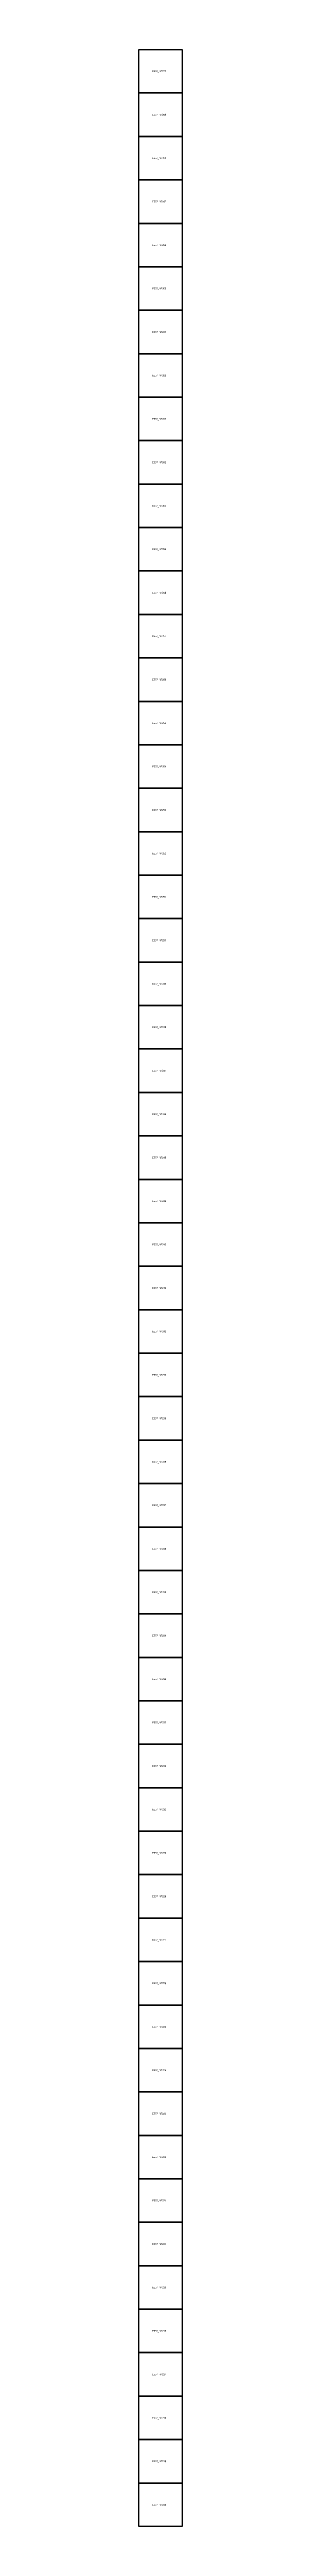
# Model space of a CAD drawing. Extents: x 546000 to 599000, y 7210000 to 7363000.
# Drawn here: x 557000 to 558000, y 7214000 to 7271000 of the extents above; entities that cross this region are included whole.
import ezdxf

# ---------------------------------------------------------------- set-up
doc = ezdxf.new("R2010")
doc.units = 0
doc.layers.add('FEATUREATTRIBS', color=7, linetype='Continuous')

msp = doc.modelspace()

# ---------------------------------------------------------------- linework, layer by layer
at = {"layer": 'FEATUREATTRIBS'}
for points in [[(557000, 7270000), (557000, 7271000), (558000, 7271000), (558000, 7270000)], [(557000, 7269000), (557000, 7270000), (558000, 7270000), (558000, 7269000)], [(557000, 7268000), (557000, 7269000), (558000, 7269000), (558000, 7268000)], [(557000, 7267000), (557000, 7268000), (558000, 7268000), (558000, 7267000)], [(557000, 7266000), (557000, 7267000), (558000, 7267000), (558000, 7266000)], [(557000, 7265000), (557000, 7266000), (558000, 7266000), (558000, 7265000)], [(557000, 7264000), (557000, 7265000), (558000, 7265000), (558000, 7264000)], [(557000, 7263000), (557000, 7264000), (558000, 7264000), (558000, 7263000)], [(557000, 7262000), (557000, 7263000), (558000, 7263000), (558000, 7262000)], [(557000, 7261000), (557000, 7262000), (558000, 7262000), (558000, 7261000)], [(557000, 7260000), (557000, 7261000), (558000, 7261000), (558000, 7260000)], [(557000, 7259000), (557000, 7260000), (558000, 7260000), (558000, 7259000)], [(557000, 7258000), (557000, 7259000), (558000, 7259000), (558000, 7258000)], [(557000, 7257000), (557000, 7258000), (558000, 7258000), (558000, 7257000)], [(557000, 7256000), (557000, 7257000), (558000, 7257000), (558000, 7256000)], [(557000, 7255000), (557000, 7256000), (558000, 7256000), (558000, 7255000)], [(557000, 7254000), (557000, 7255000), (558000, 7255000), (558000, 7254000)], [(557000, 7253000), (557000, 7254000), (558000, 7254000), (558000, 7253000)], [(557000, 7252000), (557000, 7253000), (558000, 7253000), (558000, 7252000)], [(557000, 7251000), (557000, 7252000), (558000, 7252000), (558000, 7251000)], [(557000, 7250000), (557000, 7251000), (558000, 7251000), (558000, 7250000)], [(557000, 7249000), (557000, 7250000), (558000, 7250000), (558000, 7249000)], [(557000, 7248000), (557000, 7249000), (558000, 7249000), (558000, 7248000)], [(557000, 7247000), (557000, 7248000), (558000, 7248000), (558000, 7247000)], [(557000, 7246000), (557000, 7247000), (558000, 7247000), (558000, 7246000)], [(557000, 7245000), (557000, 7246000), (558000, 7246000), (558000, 7245000)], [(557000, 7244000), (557000, 7245000), (558000, 7245000), (558000, 7244000)], [(557000, 7243000), (557000, 7244000), (558000, 7244000), (558000, 7243000)], [(557000, 7242000), (557000, 7243000), (558000, 7243000), (558000, 7242000)], [(557000, 7241000), (557000, 7242000), (558000, 7242000), (558000, 7241000)], [(557000, 7240000), (557000, 7241000), (558000, 7241000), (558000, 7240000)], [(557000, 7239000), (557000, 7240000), (558000, 7240000), (558000, 7239000)], [(557000, 7238000), (557000, 7239000), (558000, 7239000), (558000, 7238000)], [(557000, 7237000), (557000, 7238000), (558000, 7238000), (558000, 7237000)], [(557000, 7236000), (557000, 7237000), (558000, 7237000), (558000, 7236000)], [(557000, 7235000), (557000, 7236000), (558000, 7236000), (558000, 7235000)], [(557000, 7234000), (557000, 7235000), (558000, 7235000), (558000, 7234000)], [(557000, 7233000), (557000, 7234000), (558000, 7234000), (558000, 7233000)], [(557000, 7232000), (557000, 7233000), (558000, 7233000), (558000, 7232000)], [(557000, 7231000), (557000, 7232000), (558000, 7232000), (558000, 7231000)], [(557000, 7230000), (557000, 7231000), (558000, 7231000), (558000, 7230000)], [(557000, 7229000), (557000, 7230000), (558000, 7230000), (558000, 7229000)], [(557000, 7228000), (557000, 7229000), (558000, 7229000), (558000, 7228000)], [(557000, 7227000), (557000, 7228000), (558000, 7228000), (558000, 7227000)], [(557000, 7226000), (557000, 7227000), (558000, 7227000), (558000, 7226000)], [(557000, 7225000), (557000, 7226000), (558000, 7226000), (558000, 7225000)], [(557000, 7224000), (557000, 7225000), (558000, 7225000), (558000, 7224000)], [(557000, 7223000), (557000, 7224000), (558000, 7224000), (558000, 7223000)], [(557000, 7222000), (557000, 7223000), (558000, 7223000), (558000, 7222000)], [(557000, 7221000), (557000, 7222000), (558000, 7222000), (558000, 7221000)], [(557000, 7220000), (557000, 7221000), (558000, 7221000), (558000, 7220000)], [(557000, 7219000), (557000, 7220000), (558000, 7220000), (558000, 7219000)], [(557000, 7218000), (557000, 7219000), (558000, 7219000), (558000, 7218000)], [(557000, 7217000), (557000, 7218000), (558000, 7218000), (558000, 7217000)], [(557000, 7216000), (557000, 7217000), (558000, 7217000), (558000, 7216000)], [(557000, 7215000), (557000, 7216000), (558000, 7216000), (558000, 7215000)], [(557000, 7214000), (557000, 7215000), (558000, 7215000), (558000, 7214000)]]:
    msp.add_lwpolyline(points, close=True, dxfattribs=at)

# ---------------------------------------------------------------- texts
for s, p in [('E557_N7270', (557308, 7270480)), ('E557_N7269', (557308, 7269480)), ('E557_N7268', (557308, 7268480)), ('E557_N7267', (557308, 7267480)), ('E557_N7266', (557308, 7266480)), ('E557_N7265', (557308, 7265480)), ('E557_N7264', (557308, 7264480)), ('E557_N7263', (557308, 7263480)), ('E557_N7262', (557308, 7262480)), ('E557_N7261', (557308, 7261480)), ('E557_N7260', (557308, 7260480)), ('E557_N7259', (557308, 7259480)), ('E557_N7258', (557308, 7258480)), ('E557_N7257', (557308, 7257480)), ('E557_N7256', (557308, 7256480)), ('E557_N7255', (557308, 7255480)), ('E557_N7254', (557308, 7254480)), ('E557_N7253', (557308, 7253480)), ('E557_N7252', (557308, 7252480)), ('E557_N7251', (557308, 7251480)), ('E557_N7250', (557308, 7250480)), ('E557_N7249', (557308, 7249480)), ('E557_N7248', (557308, 7248480)), ('E557_N7247', (557308, 7247480)), ('E557_N7246', (557308, 7246480)), ('E557_N7245', (557308, 7245480)), ('E557_N7244', (557308, 7244480)), ('E557_N7243', (557308, 7243480)), ('E557_N7242', (557308, 7242480)), ('E557_N7241', (557308, 7241480)), ('E557_N7240', (557308, 7240480)), ('E557_N7239', (557308, 7239480)), ('E557_N7238', (557308, 7238480)), ('E557_N7237', (557308, 7237480)), ('E557_N7236', (557308, 7236480)), ('E557_N7235', (557308, 7235480)), ('E557_N7234', (557308, 7234480)), ('E557_N7233', (557308, 7233480)), ('E557_N7232', (557308, 7232480)), ('E557_N7231', (557308, 7231480)), ('E557_N7230', (557308, 7230480)), ('E557_N7229', (557308, 7229480)), ('E557_N7228', (557308, 7228480)), ('E557_N7227', (557308, 7227480)), ('E557_N7226', (557308, 7226480)), ('E557_N7225', (557308, 7225480)), ('E557_N7224', (557308, 7224480)), ('E557_N7223', (557308, 7223480)), ('E557_N7222', (557308, 7222480)), ('E557_N7221', (557308, 7221480)), ('E557_N7220', (557308, 7220480)), ('E557_N7219', (557308, 7219480)), ('E557_N7218', (557308, 7218480)), ('E557_N7217', (557308, 7217480)), ('E557_N7216', (557308, 7216480)), ('E557_N7215', (557308, 7215480)), ('E557_N7214', (557308, 7214480))]:
    msp.add_text(s, height=40, dxfattribs=at).set_placement(p)

doc.saveas('drawing.dxf')
